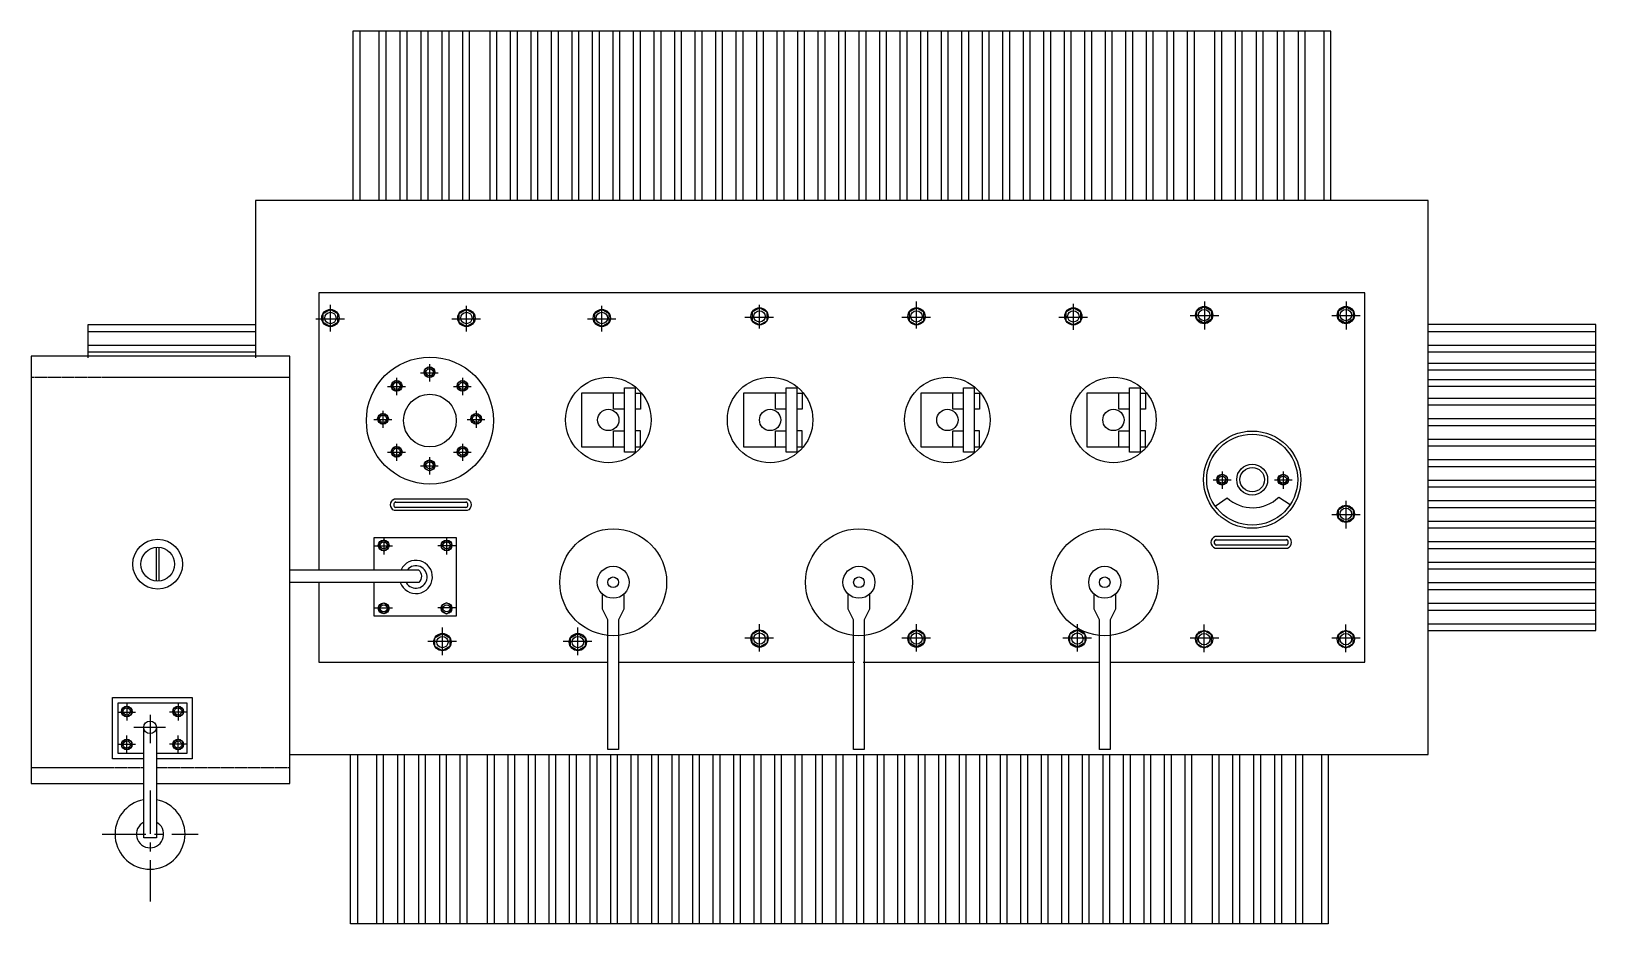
# Model space of a CAD drawing. Header units: millimetres. Extents: x 20927 to 53748, y 38421 to 54891.
# Drawn here: x 38707 to 40995, y 47191 to 48496 of the extents above; entities that cross this region are included whole.
import ezdxf

# ---------------------------------------------------------------- set-up
doc = ezdxf.new("R2010")
doc.units = ezdxf.units.MM
doc.linetypes.add('CENTERX2', pattern=[101.6, 63.5, -12.7, 12.7, -12.7])
doc.linetypes.add('DASHEDX2', pattern=[1.5, 1, -0.5])
doc.layers.add('Btrans.', color=2, linetype='Continuous')
doc.layers.add('HIGHT', color=8, linetype='Continuous')

msp = doc.modelspace()

# ---------------------------------------------------------------- linework, layer by layer
at = {"layer": 'Btrans.'}
for p, q in [((39565.8, 47573.6), (39911.1, 47573.6)), ((40211.1, 47573.6), (40268.9, 47573.6))]:
    msp.add_line(p, q, dxfattribs=at)
for points in [[(40607.3, 48248.6), (40607.3, 48496.1), (39177.3, 48496.1), (39177.3, 48248.6)], [(39084.8, 47438.6), (40749.8, 47438.6), (40749.8, 48248.6), (39034.8, 48248.6), (39034.8, 48018.7)], [(40284.5, 47573.6), (40657.3, 47573.6), (40657.3, 48113.6), (39127.3, 48113.6), (39127.3, 47708.7)], [(38789.8, 48018.7), (38789.8, 48067.3), (39034.8, 48067.3)], [(40749.8, 47619.8), (40994.8, 47619.8), (40994.8, 48067.3), (40749.8, 48067.3)], [(39127.3, 47689.9), (39127.3, 47573.6), (39550.1, 47573.6)], [(39923.6, 47573.6), (40210.7, 47573.6)], [(40603.7, 47438.6), (40603.7, 47191.1), (39173.7, 47191.1), (39173.7, 47438.6)]]:
    msp.add_lwpolyline(points, dxfattribs=at)
at = {"layer": 'HIGHT'}
for p, q in [((39187.3, 48496.1), (39187.3, 48248.6)), ((39215.2, 48496.1), (39215.2, 48248.6)), ((39225.2, 48496.1), (39225.2, 48248.6)), ((39245.9, 48496.1), (39245.9, 48248.6)), ((39255.9, 48496.1), (39255.9, 48248.6)), ((39276.6, 48496.1), (39276.6, 48248.6)), ((39286.6, 48496.1), (39286.6, 48248.6)), ((39307.3, 48496.1), (39307.3, 48248.6)), ((39317.3, 48496.1), (39317.3, 48248.6)), ((39337.3, 48496.1), (39337.3, 48248.6)), ((39347.3, 48496.1), (39347.3, 48248.6)), ((39377.3, 48496.1), (39377.3, 48248.6)), ((39387.3, 48496.1), (39387.3, 48248.6)), ((39407.3, 48496.1), (39407.3, 48248.6)), ((39417.3, 48496.1), (39417.3, 48248.6)), ((39437.3, 48496.1), (39437.3, 48248.6)), ((39447.3, 48496.1), (39447.3, 48248.6)), ((39467.3, 48496.1), (39467.3, 48248.6)), ((39477.3, 48496.1), (39477.3, 48248.6)), ((39497.3, 48496.1), (39497.3, 48248.6)), ((39507.3, 48496.1), (39507.3, 48248.6)), ((39527.3, 48496.1), (39527.3, 48248.6)), ((39537.3, 48496.1), (39537.3, 48248.6)), ((39557.3, 48496.1), (39557.3, 48248.6)), ((39567.3, 48496.1), (39567.3, 48248.6)), ((39587.3, 48496.1), (39587.3, 48248.6)), ((39597.3, 48496.1), (39597.3, 48248.6)), ((39617.3, 48496.1), (39617.3, 48248.6)), ((39627.3, 48496.1), (39627.3, 48248.6)), ((39647.3, 48496.1), (39647.3, 48248.6)), ((39657.3, 48496.1), (39657.3, 48248.6)), ((39677.3, 48496.1), (39677.3, 48248.6)), ((39687.3, 48496.1), (39687.3, 48248.6)), ((39707.3, 48496.1), (39707.3, 48248.6)), ((39717.3, 48496.1), (39717.3, 48248.6)), ((39737.3, 48496.1), (39737.3, 48248.6)), ((39747.3, 48496.1), (39747.3, 48248.6)), ((39767.3, 48496.1), (39767.3, 48248.6)), ((39777.3, 48496.1), (39777.3, 48248.6)), ((39797.3, 48496.1), (39797.3, 48248.6)), ((39807.3, 48496.1), (39807.3, 48248.6)), ((39827.3, 48496.1), (39827.3, 48248.6)), ((39837.3, 48496.1), (39837.3, 48248.6)), ((39857.3, 48496.1), (39857.3, 48248.6)), ((39867.3, 48496.1), (39867.3, 48248.6)), ((39887.3, 48496.1), (39887.3, 48248.6)), ((39897.3, 48496.1), (39897.3, 48248.6)), ((39917.3, 48496.1), (39917.3, 48248.6)), ((39927.3, 48496.1), (39927.3, 48248.6)), ((39947.3, 48496.1), (39947.3, 48248.6)), ((39957.3, 48496.1), (39957.3, 48248.6)), ((39977.3, 48496.1), (39977.3, 48248.6)), ((39987.3, 48496.1), (39987.3, 48248.6)), ((40007.3, 48496.1), (40007.3, 48248.6)), ((40017.3, 48496.1), (40017.3, 48248.6)), ((40037.3, 48496.1), (40037.3, 48248.6)), ((40047.3, 48496.1), (40047.3, 48248.6)), ((40067.3, 48496.1), (40067.3, 48248.6)), ((40077.3, 48496.1), (40077.3, 48248.6)), ((40097.3, 48496.1), (40097.3, 48248.6)), ((40107.3, 48496.1), (40107.3, 48248.6)), ((40127.3, 48496.1), (40127.3, 48248.6)), ((40137.3, 48496.1), (40137.3, 48248.6)), ((40157.3, 48496.1), (40157.3, 48248.6)), ((40167.3, 48496.1), (40167.3, 48248.6)), ((40187.3, 48496.1), (40187.3, 48248.6)), ((40197.3, 48496.1), (40197.3, 48248.6)), ((40217.3, 48496.1), (40217.3, 48248.6)), ((40227.3, 48496.1), (40227.3, 48248.6)), ((40247.3, 48496.1), (40247.3, 48248.6)), ((40257.3, 48496.1), (40257.3, 48248.6)), ((40277.3, 48496.1), (40277.3, 48248.6)), ((40287.3, 48496.1), (40287.3, 48248.6)), ((40307.3, 48496.1), (40307.3, 48248.6)), ((40317.3, 48496.1), (40317.3, 48248.6)), ((40337.3, 48496.1), (40337.3, 48248.6)), ((40347.3, 48496.1), (40347.3, 48248.6)), ((40367.3, 48496.1), (40367.3, 48248.6)), ((40377.3, 48496.1), (40377.3, 48248.6)), ((40397.3, 48496.1), (40397.3, 48248.6)), ((40407.3, 48496.1), (40407.3, 48248.6)), ((40437.3, 48496.1), (40437.3, 48248.6)), ((40447.3, 48496.1), (40447.3, 48248.6)), ((40467.3, 48496.1), (40467.3, 48248.6)), ((40477.3, 48496.1), (40477.3, 48248.6)), ((40498, 48496.1), (40498, 48248.6)), ((40508, 48496.1), (40508, 48248.6)), ((40528.7, 48496.1), (40528.7, 48248.6)), ((40538.7, 48496.1), (40538.7, 48248.6)), ((40559.4, 48496.1), (40559.4, 48248.6)), ((40569.4, 48496.1), (40569.4, 48248.6)), ((40597.3, 48496.1), (40597.3, 48248.6)), ((38789.8, 48057.3), (39034.8, 48057.3)), ((40749.8, 48057.3), (40994.8, 48057.3)), ((38789.8, 48037.3), (39034.8, 48037.3)), ((38789.8, 48027.3), (39034.8, 48027.3)), ((40749.8, 48037.3), (40994.8, 48037.3)), ((40749.8, 48027.3), (40994.8, 48027.3)), ((40749.8, 48011), (40994.8, 48011)), ((40749.8, 48001), (40994.8, 48001)), ((40749.8, 47986.9), (40994.8, 47986.9)), ((40749.8, 47976.9), (40994.8, 47976.9)), ((40749.8, 47959.8), (40994.8, 47959.8)), ((40749.8, 47949.8), (40994.8, 47949.8)), ((40749.8, 47929.8), (40994.8, 47929.8)), ((40749.8, 47919.8), (40994.8, 47919.8)), ((40749.8, 47899.8), (40994.8, 47899.8)), ((40749.8, 47889.8), (40994.8, 47889.8)), ((40749.8, 47869.8), (40994.8, 47869.8)), ((40749.8, 47859.8), (40994.8, 47859.8)), ((40749.8, 47839.8), (40994.8, 47839.8)), ((40749.8, 47829.8), (40994.8, 47829.8)), ((39238.2, 47807.6), (39344.2, 47807.6)), ((39344.2, 47799.8), (39238.2, 47799.8)), ((40749.8, 47809.8), (40994.8, 47809.8)), ((40749.8, 47799.8), (40994.8, 47799.8)), ((40749.8, 47779.8), (40994.8, 47779.8)), ((40438, 47752.6), (40543.9, 47752.6)), ((40749.8, 47769.8), (40994.8, 47769.8)), ((40749.8, 47749.8), (40994.8, 47749.8)), ((38889.3, 47741.4), (38889.3, 47692.3)), ((38893.2, 47741.5), (38893.2, 47692.2)), ((40543.9, 47744.8), (40438, 47744.8)), ((40749.8, 47739.8), (40994.8, 47739.8)), ((39084.8, 47708.7), (39273.4, 47708.7)), ((40749.8, 47719.8), (40994.8, 47719.8)), ((40749.8, 47709.8), (40994.8, 47709.8)), ((40749.8, 47689.8), (40994.8, 47689.8)), ((40749.8, 47679.8), (40994.8, 47679.8)), ((40749.8, 47659.8), (40994.8, 47659.8)), ((40749.8, 47649.8), (40994.8, 47649.8)), ((40749.8, 47629.8), (40994.8, 47629.8)), ((39183.7, 47438.6), (39183.7, 47191.1)), ((39211.6, 47438.6), (39211.6, 47191.1)), ((39221.6, 47438.6), (39221.6, 47191.1)), ((39242.3, 47438.6), (39242.3, 47191.1)), ((39252.3, 47438.6), (39252.3, 47191.1)), ((39273, 47438.6), (39273, 47191.1)), ((39283, 47438.6), (39283, 47191.1)), ((39303.7, 47438.6), (39303.7, 47191.1)), ((39313.7, 47438.6), (39313.7, 47191.1)), ((39333.7, 47438.6), (39333.7, 47191.1)), ((39343.7, 47438.6), (39343.7, 47191.1)), ((39373.7, 47438.6), (39373.7, 47191.1)), ((39383.7, 47438.6), (39383.7, 47191.1)), ((39403.7, 47438.6), (39403.7, 47191.1)), ((39413.7, 47438.6), (39413.7, 47191.1)), ((39433.7, 47438.6), (39433.7, 47191.1)), ((39443.7, 47438.6), (39443.7, 47191.1)), ((39463.7, 47438.6), (39463.7, 47191.1)), ((39473.7, 47438.6), (39473.7, 47191.1)), ((39493.7, 47438.6), (39493.7, 47191.1)), ((39503.7, 47438.6), (39503.7, 47191.1)), ((39523.7, 47438.6), (39523.7, 47191.1)), ((39533.7, 47438.6), (39533.7, 47191.1)), ((39553.7, 47438.6), (39553.7, 47191.1)), ((39563.7, 47438.6), (39563.7, 47191.1)), ((39583.7, 47438.6), (39583.7, 47191.1)), ((39593.7, 47438.6), (39593.7, 47191.1)), ((39613.7, 47438.6), (39613.7, 47191.1)), ((39623.7, 47438.6), (39623.7, 47191.1)), ((39643.7, 47438.6), (39643.7, 47191.1)), ((39653.7, 47438.6), (39653.7, 47191.1)), ((39673.7, 47438.6), (39673.7, 47191.1)), ((39683.7, 47438.6), (39683.7, 47191.1)), ((39703.7, 47438.6), (39703.7, 47191.1)), ((39713.7, 47438.6), (39713.7, 47191.1)), ((39733.7, 47438.6), (39733.7, 47191.1)), ((39743.7, 47438.6), (39743.7, 47191.1)), ((39763.7, 47438.6), (39763.7, 47191.1)), ((39773.7, 47438.6), (39773.7, 47191.1)), ((39793.7, 47438.6), (39793.7, 47191.1)), ((39803.7, 47438.6), (39803.7, 47191.1)), ((39823.7, 47438.6), (39823.7, 47191.1)), ((39833.7, 47438.6), (39833.7, 47191.1)), ((39853.7, 47438.6), (39853.7, 47191.1)), ((39863.7, 47438.6), (39863.7, 47191.1)), ((39883.7, 47438.6), (39883.7, 47191.1)), ((39893.7, 47438.6), (39893.7, 47191.1)), ((39913.7, 47438.6), (39913.7, 47191.1)), ((39923.7, 47438.6), (39923.7, 47191.1)), ((39943.7, 47438.6), (39943.7, 47191.1)), ((39953.7, 47438.6), (39953.7, 47191.1)), ((39973.7, 47438.6), (39973.7, 47191.1)), ((39983.7, 47438.6), (39983.7, 47191.1)), ((40003.7, 47438.6), (40003.7, 47191.1)), ((40013.7, 47438.6), (40013.7, 47191.1)), ((40033.7, 47438.6), (40033.7, 47191.1)), ((40043.7, 47438.6), (40043.7, 47191.1)), ((40063.7, 47438.6), (40063.7, 47191.1)), ((40073.7, 47438.6), (40073.7, 47191.1)), ((40093.7, 47438.6), (40093.7, 47191.1)), ((40103.7, 47438.6), (40103.7, 47191.1)), ((40123.7, 47438.6), (40123.7, 47191.1)), ((40133.7, 47438.6), (40133.7, 47191.1)), ((40153.7, 47438.6), (40153.7, 47191.1)), ((40163.7, 47438.6), (40163.7, 47191.1)), ((40183.7, 47438.6), (40183.7, 47191.1)), ((40193.7, 47438.6), (40193.7, 47191.1)), ((40213.7, 47438.6), (40213.7, 47191.1)), ((40223.7, 47438.6), (40223.7, 47191.1)), ((40243.7, 47438.6), (40243.7, 47191.1)), ((40253.7, 47438.6), (40253.7, 47191.1)), ((40273.7, 47438.6), (40273.7, 47191.1)), ((40283.7, 47438.6), (40283.7, 47191.1)), ((40303.7, 47438.6), (40303.7, 47191.1)), ((40313.7, 47438.6), (40313.7, 47191.1)), ((40333.7, 47438.6), (40333.7, 47191.1)), ((40343.7, 47438.6), (40343.7, 47191.1)), ((40363.7, 47438.6), (40363.7, 47191.1)), ((40373.7, 47438.6), (40373.7, 47191.1)), ((40393.7, 47438.6), (40393.7, 47191.1)), ((40403.7, 47438.6), (40403.7, 47191.1)), ((40433.7, 47438.6), (40433.7, 47191.1)), ((40443.7, 47438.6), (40443.7, 47191.1)), ((40463.7, 47438.6), (40463.7, 47191.1)), ((40473.7, 47438.6), (40473.7, 47191.1)), ((40494.4, 47438.6), (40494.4, 47191.1)), ((40504.4, 47438.6), (40504.4, 47191.1)), ((40525.1, 47438.6), (40525.1, 47191.1)), ((40535.1, 47438.6), (40535.1, 47191.1)), ((40555.8, 47438.6), (40555.8, 47191.1)), ((40565.8, 47438.6), (40565.8, 47191.1)), ((40593.7, 47438.6), (40593.7, 47191.1))]:
    msp.add_line(p, q, dxfattribs=at)
at = {"layer": 'HIGHT', "linetype": 'CENTERX2'}
for p, q in [((39144, 48096), (39144, 48057.2)), ((39342.9, 48094.8), (39342.9, 48057.2)), ((39541, 48094.8), (39541, 48057.2)), ((39771.5, 48096), (39771.5, 48061.4)), ((40001, 48101), (40001, 48061.4)), ((40230.5, 48097.7), (40230.5, 48059.3)), ((40422.5, 48101.1), (40422.5, 48060.1)), ((40629.7, 48101.1), (40629.7, 48060.1)), ((39123.1, 48075.6), (39164.8, 48075.6)), ((39322, 48075.6), (39363.7, 48075.6)), ((39520.1, 48075.6), (39561.8, 48075.6)), ((39750.6, 48077.9), (39792.3, 48077.9)), ((39980.1, 48077.9), (40021.8, 48077.9)), ((40209.6, 48077.9), (40251.3, 48077.9)), ((40443.4, 48079.9), (40401.7, 48079.9)), ((40650.5, 48079.9), (40608.8, 48079.9)), ((39289.3, 48009.3), (39289.3, 47984.1)), ((39241.2, 47989.3), (39241.2, 47964.2)), ((39276, 47996.7), (39302.1, 47996.7)), ((39337.5, 47989.3), (39337.5, 47964.2)), ((39227.9, 47976.8), (39254, 47976.8)), ((39324.2, 47976.8), (39350.3, 47976.8)), ((39221.2, 47941.2), (39221.2, 47916)), ((39357.4, 47941.2), (39357.4, 47916)), ((39208, 47928.6), (39234, 47928.6)), ((39344.1, 47928.6), (39370.2, 47928.6)), ((39241.2, 47893), (39241.2, 47867.9)), ((39337.5, 47893), (39337.5, 47867.9)), ((39227.9, 47880.5), (39254, 47880.5)), ((39289.3, 47873.1), (39289.3, 47847.9)), ((39324.2, 47880.5), (39350.3, 47880.5)), ((39276, 47860.5), (39302.1, 47860.5)), ((40448.3, 47852.2), (40448.3, 47827.1)), ((40537.6, 47852.2), (40537.6, 47827.1)), ((40461.5, 47839.6), (40435.5, 47839.6)), ((40550.8, 47839.6), (40524.8, 47839.6)), ((40629.3, 47809.3), (40629.3, 47769.1)), ((40650.5, 47789.2), (40608.8, 47789.2)), ((39222.2, 47756.1), (39222.2, 47730.9)), ((39314.2, 47756.1), (39314.2, 47730.9)), ((39208.9, 47743.5), (39235, 47743.5)), ((39327.5, 47743.5), (39301.4, 47743.5)), ((39208.9, 47653.1), (39235, 47653.1)), ((39327.5, 47653.1), (39301.4, 47653.1)), ((39308.1, 47584), (39308.1, 47624.2)), ((39506.2, 47584), (39506.2, 47624.2)), ((39771.9, 47589.1), (39771.9, 47629.3)), ((40001.4, 47589.1), (40001.4, 47629.3)), ((40236.7, 47589.1), (40236.7, 47629.3)), ((40422.1, 47588.3), (40422.1, 47628.5)), ((40629.3, 47588.3), (40629.3, 47628.5)), ((39286.9, 47604.1), (39328.6, 47604.1)), ((39484.9, 47604.1), (39526.6, 47604.1)), ((39750.6, 47609.2), (39792.3, 47609.2)), ((39980.1, 47609.2), (40021.8, 47609.2)), ((40215.5, 47609.2), (40257.2, 47609.2)), ((40443.4, 47608.4), (40401.7, 47608.4)), ((40650.5, 47608.4), (40608.8, 47608.4)), ((38833.2, 47500.6), (38859.3, 47500.6)), ((38846.5, 47513.2), (38846.5, 47488)), ((38934.9, 47500.6), (38908.8, 47500.6)), ((38921.6, 47513.2), (38921.6, 47488)), ((38856.9, 47478.3), (38903.1, 47478.3)), ((38880.6, 47496.6), (38880.6, 47455.1)), ((38833.2, 47453.8), (38859.3, 47453.8)), ((38846.5, 47441.3), (38846.5, 47466.4)), ((38934.9, 47453.8), (38908.8, 47453.8)), ((38921.6, 47441.3), (38921.6, 47466.4)), ((38880.5, 47385.8), (38880.5, 47223.5)), ((38810.7, 47322), (38950.7, 47322))]:
    msp.add_line(p, q, dxfattribs=at)
at = {"layer": 'HIGHT', "linetype": 'DASHEDX2'}
for p, q in [((39084.8, 47990), (38706.8, 47990)), ((38706.8, 47419.7), (38871.2, 47419.7)), ((38889.8, 47419.7), (39084.8, 47419.7))]:
    msp.add_line(p, q, dxfattribs=at)
at = {"layer": 'HIGHT'}
for points in [[(40422.1, 48068.6), (40411.2, 48074.9), (40411.2, 48087.4), (40422.1, 48093.7), (40433, 48087.4), (40433, 48074.9)], [(40629.3, 48068.6), (40618.4, 48074.9), (40618.4, 48087.4), (40629.3, 48093.7), (40640.2, 48087.4), (40640.2, 48074.9)], [(39144.3, 48064.3), (39155.2, 48070.6), (39155.2, 48083.1), (39144.3, 48089.4), (39133.4, 48083.1), (39133.4, 48070.6)], [(39343.2, 48064.3), (39354.1, 48070.6), (39354.1, 48083.1), (39343.2, 48089.4), (39332.3, 48083.1), (39332.3, 48070.6)], [(39541.3, 48064.3), (39552.2, 48070.6), (39552.2, 48083.1), (39541.3, 48089.4), (39530.4, 48083.1), (39530.4, 48070.6)], [(39771.9, 48066.6), (39782.8, 48072.9), (39782.8, 48085.4), (39771.9, 48091.7), (39761, 48085.4), (39761, 48072.9)], [(40001.4, 48066.6), (40012.2, 48072.9), (40012.2, 48085.4), (40001.4, 48091.7), (39990.5, 48085.4), (39990.5, 48072.9)], [(40230.8, 48066.6), (40241.7, 48072.9), (40241.7, 48085.4), (40230.8, 48091.7), (40220, 48085.4), (40220, 48072.9)], [(39289.3, 47989.6), (39296.1, 47993.5), (39296.1, 48001.4), (39289.3, 48005.3), (39282.5, 48001.4), (39282.5, 47993.5)], [(39241.2, 47969.6), (39248, 47973.6), (39248, 47981.4), (39241.2, 47985.4), (39234.4, 47981.4), (39234.4, 47973.6)], [(39337.5, 47969.6), (39344.3, 47973.6), (39344.3, 47981.4), (39337.5, 47985.4), (39330.7, 47981.4), (39330.7, 47973.6)], [(39589.8, 47974.5), (39589.8, 47880.8), (39574.2, 47880.8), (39574.2, 47974.5)], [(39826.5, 47974.5), (39826.5, 47880.8), (39810.8, 47880.8), (39810.8, 47974.5)], [(40085.7, 47974.5), (40085.7, 47880.8), (40070.1, 47880.8), (40070.1, 47974.5)], [(40328.5, 47974.5), (40328.5, 47880.8), (40312.9, 47880.8), (40312.9, 47974.5)], [(39221.2, 47921.5), (39228, 47925.4), (39228, 47933.3), (39221.2, 47937.2), (39214.4, 47933.3), (39214.4, 47925.4)], [(39357.4, 47921.5), (39364.2, 47925.4), (39364.2, 47933.3), (39357.4, 47937.2), (39350.6, 47933.3), (39350.6, 47925.4)], [(39241.2, 47873.4), (39248, 47877.3), (39248, 47885.1), (39241.2, 47889.1), (39234.4, 47885.1), (39234.4, 47877.3)], [(39337.5, 47873.4), (39344.3, 47877.3), (39344.3, 47885.1), (39337.5, 47889.1), (39330.7, 47885.1), (39330.7, 47877.3)], [(39289.3, 47853.4), (39296.1, 47857.3), (39296.1, 47865.2), (39289.3, 47869.1), (39282.5, 47865.2), (39282.5, 47857.3)], [(40448.3, 47832.5), (40441.5, 47836.5), (40441.5, 47844.3), (40448.3, 47848.3), (40455.1, 47844.3), (40455.1, 47836.5)], [(40537.6, 47832.5), (40530.7, 47836.5), (40530.7, 47844.3), (40537.6, 47848.3), (40544.4, 47844.3), (40544.4, 47836.5)], [(40629.3, 47777.8), (40618.4, 47784.1), (40618.4, 47796.7), (40629.3, 47803), (40640.2, 47796.7), (40640.2, 47784.1)], [(39222.2, 47736.4), (39229, 47740.3), (39229, 47748.2), (39222.2, 47752.1), (39215.4, 47748.2), (39215.4, 47740.3)], [(39314.2, 47736.4), (39307.4, 47740.3), (39307.4, 47748.2), (39314.2, 47752.1), (39321, 47748.2), (39321, 47740.3)], [(39222.2, 47660.2), (39229, 47656.2), (39229, 47648.4), (39222.2, 47644.4), (39215.4, 47648.4), (39215.4, 47656.2)], [(39314.2, 47660.2), (39307.4, 47656.2), (39307.4, 47648.4), (39314.2, 47644.4), (39321, 47648.4), (39321, 47656.2)], [(39308.1, 47615.5), (39319, 47609.2), (39319, 47596.6), (39308.1, 47590.3), (39297.2, 47596.6), (39297.2, 47609.2)], [(39506.2, 47615.5), (39517.1, 47609.2), (39517.1, 47596.6), (39506.2, 47590.3), (39495.3, 47596.6), (39495.3, 47609.2)], [(39771.9, 47620.6), (39782.8, 47614.3), (39782.8, 47601.7), (39771.9, 47595.4), (39761, 47601.7), (39761, 47614.3)], [(40001.4, 47620.6), (40012.2, 47614.3), (40012.2, 47601.7), (40001.4, 47595.4), (39990.5, 47601.7), (39990.5, 47614.3)], [(40236.7, 47620.6), (40247.6, 47614.3), (40247.6, 47601.7), (40236.7, 47595.4), (40225.8, 47601.7), (40225.8, 47614.3)], [(40422.1, 47619.8), (40411.2, 47613.5), (40411.2, 47600.9), (40422.1, 47594.6), (40433, 47600.9), (40433, 47613.5)], [(40629.3, 47619.8), (40618.4, 47613.5), (40618.4, 47600.9), (40629.3, 47594.6), (40640.2, 47600.9), (40640.2, 47613.5)], [(38846.5, 47493.5), (38853.3, 47497.4), (38853.3, 47505.3), (38846.5, 47509.2), (38839.7, 47505.3), (38839.7, 47497.4)], [(38921.6, 47493.5), (38914.8, 47497.4), (38914.8, 47505.3), (38921.6, 47509.2), (38928.4, 47505.3), (38928.4, 47497.4)], [(38846.5, 47460.9), (38853.3, 47457), (38853.3, 47449.1), (38846.5, 47445.2), (38839.7, 47449.1), (38839.7, 47457)], [(38921.6, 47460.9), (38914.8, 47457), (38914.8, 47449.1), (38921.6, 47445.2), (38928.4, 47449.1), (38928.4, 47457)]]:
    msp.add_lwpolyline(points, close=True, dxfattribs=at)
for points in [[(38889.8, 47396.2), (39084.8, 47396.2), (39084.8, 48021.2), (38706.8, 48021.2), (38706.8, 47396.2), (38871.2, 47396.2)], [(39574.2, 47966.7), (39511.7, 47966.7), (39511.7, 47888.6), (39574.2, 47888.6)], [(39574.2, 47943.3), (39558.5, 47943.3), (39558.5, 47966.7)], [(39589.8, 47966.7), (39597.6, 47966.7), (39597.6, 47943.3), (39589.8, 47943.3)], [(39810.8, 47966.7), (39748.3, 47966.7), (39748.3, 47888.6), (39810.8, 47888.6)], [(39810.8, 47943.3), (39795.2, 47943.3), (39795.2, 47966.7)], [(39826.5, 47966.7), (39834.3, 47966.7), (39834.3, 47943.3), (39826.5, 47943.3)], [(40070.1, 47966.7), (40007.6, 47966.7), (40007.6, 47888.6), (40070.1, 47888.6)], [(40070.1, 47943.3), (40054.5, 47943.3), (40054.5, 47966.7)], [(40085.7, 47966.7), (40093.5, 47966.7), (40093.5, 47943.3), (40085.7, 47943.3)], [(40312.9, 47966.7), (40250.4, 47966.7), (40250.4, 47888.6), (40312.9, 47888.6)], [(40312.9, 47943.3), (40297.3, 47943.3), (40297.3, 47966.7)], [(40328.5, 47966.7), (40336.3, 47966.7), (40336.3, 47943.3), (40328.5, 47943.3)], [(39558.5, 47888.6), (39558.5, 47912), (39574.2, 47912)], [(39589.8, 47888.6), (39597.6, 47888.6), (39597.6, 47912), (39589.8, 47912)], [(39795.2, 47888.6), (39795.2, 47912), (39810.8, 47912)], [(39826.5, 47888.6), (39834.3, 47888.6), (39834.3, 47912), (39826.5, 47912)], [(40054.5, 47888.6), (40054.5, 47912), (40070.1, 47912)], [(40085.7, 47888.6), (40093.5, 47888.6), (40093.5, 47912), (40085.7, 47912)], [(40297.3, 47888.6), (40297.3, 47912), (40312.9, 47912)], [(40328.5, 47888.6), (40336.3, 47888.6), (40336.3, 47912), (40328.5, 47912)], [(39208.1, 47708.7), (39208.1, 47755.8), (39328.3, 47755.8), (39328.3, 47640.8), (39208.1, 47640.8), (39208.1, 47689.9)], [(39573.6, 47672.8), (39573.6, 47651.2), (39565.8, 47635.6), (39565.8, 47445.9), (39550.1, 47445.9), (39550.1, 47635.6), (39542.3, 47651.2), (39542.3, 47672.8)], [(39932.9, 47672.8), (39932.9, 47651.2), (39925.1, 47635.6), (39925.1, 47445.9), (39909.5, 47445.9), (39909.5, 47635.6), (39901.7, 47651.2), (39901.7, 47672.8)], [(40292.3, 47672.8), (40292.3, 47651.2), (40284.5, 47635.6), (40284.5, 47445.9), (40268.9, 47445.9), (40268.9, 47635.6), (40261.1, 47651.2), (40261.1, 47672.8)], [(38871.2, 47432.4), (38825.8, 47432.4), (38825.8, 47522.1), (38942.3, 47522.1), (38942.3, 47432.4), (38889.8, 47432.4)], [(38871.2, 47440.2), (38833.7, 47440.2), (38833.7, 47514.3), (38934.5, 47514.3), (38934.5, 47440.2), (38889.8, 47440.2)], [(38889.8, 47478.3), (38889.8, 47316.6), (38871.2, 47316.6), (38871.2, 47478.3)]]:
    msp.add_lwpolyline(points, dxfattribs=at)
for points in [[(39344.2, 47795.1), (39238.2, 47795.1, -0.686948), (39238.2, 47812.3), (39344.2, 47812.3, -0.686948)], [(40438, 47757.3, 0.686948), (40438, 47740.1), (40543.9, 47740.1, 0.686948), (40543.9, 47757.3)]]:
    msp.add_lwpolyline(points, format="xyb", close=True, dxfattribs=at)
for points in [[(40438.4, 47801.6), (40455.6, 47814, 0.399758), (40531.2, 47814.9), (40548, 47804)], [(39273.1, 47708.7, -0.438888), (39273.4, 47689.9), (39084.8, 47689.9)]]:
    msp.add_lwpolyline(points, format="xyb", dxfattribs=at)
for centre, radius in [((40422.1, 48081.1), 12.6), ((40629.3, 48081.1), 12.6), ((39144.3, 48076.8), 12.6), ((39144.3, 48076.8), 8.3), ((39343.2, 48076.8), 12.6), ((39343.2, 48076.8), 8.3), ((39541.3, 48076.8), 12.6), ((39541.3, 48076.8), 8.3), ((39771.9, 48079.2), 12.6), ((39771.9, 48079.2), 8.3), ((40001.4, 48079.2), 12.6), ((40001.4, 48079.2), 8.3), ((40230.8, 48079.2), 12.6), ((40230.8, 48079.2), 8.3), ((40422.1, 48081.1), 8.3), ((40629.3, 48081.1), 8.3), ((39289.8, 47926.8), 92.9), ((39289.3, 47997.5), 7.86), ((39289.3, 47997.5), 5.19), ((39241.2, 47977.5), 7.86), ((39241.2, 47977.5), 5.19), ((39337.5, 47977.5), 7.86), ((39337.5, 47977.5), 5.19), ((39550.7, 47927.7), 62.5), ((39787.4, 47927.7), 62.5), ((40046.6, 47927.7), 62.5), ((40289.5, 47927.7), 62.5), ((39289.8, 47926.8), 38.5), ((39221.2, 47929.4), 7.86), ((39221.2, 47929.4), 5.19), ((39357.4, 47929.4), 7.86), ((39357.4, 47929.4), 5.19), ((39550.7, 47927.7), 15.6), ((39787.4, 47927.7), 15.6), ((40046.6, 47927.7), 15.6), ((40289.5, 47927.7), 15.6), ((40492.4, 47840.4), 71.1), ((39241.2, 47881.2), 7.86), ((39241.2, 47881.2), 5.19), ((39337.5, 47881.2), 7.86), ((39337.5, 47881.2), 5.19), ((40492.4, 47840.4), 66.5), ((39289.3, 47861.3), 7.86), ((39289.3, 47861.3), 5.19), ((40448.3, 47840.4), 7.86), ((40448.3, 47840.4), 5.19), ((40492.4, 47840.4), 22.6), ((40492.4, 47840.4), 17.9), ((40537.6, 47840.4), 7.86), ((40537.6, 47840.4), 5.19), ((40629.3, 47790.4), 12.6), ((40629.3, 47790.4), 8.3), ((38891.7, 47716.9), 36.4), ((39222.2, 47744.3), 7.86), ((39222.2, 47744.3), 5.19), ((39314.2, 47744.3), 7.86), ((39314.2, 47744.3), 5.19), ((39557.9, 47690.3), 78.1), ((39917.3, 47690.3), 78.1), ((40276.7, 47690.3), 78.1), ((38891.7, 47716.9), 24.7), ((39557.9, 47690.3), 23.4), ((39917.3, 47690.3), 23.4), ((40276.7, 47690.3), 23.4), ((39557.9, 47690.3), 7.81), ((39917.3, 47690.3), 7.81), ((40276.7, 47690.3), 7.81), ((39222.2, 47652.3), 7.86), ((39222.2, 47652.3), 5.19), ((39314.2, 47652.3), 7.86), ((39314.2, 47652.3), 5.19), ((39308.1, 47602.9), 12.6), ((39506.2, 47602.9), 12.6), ((39771.9, 47608), 12.6), ((39771.9, 47608), 8.3), ((40001.4, 47608), 12.6), ((40001.4, 47608), 8.3), ((40236.7, 47608), 12.6), ((40236.7, 47608), 8.3), ((40422.1, 47607.2), 12.6), ((40422.1, 47607.2), 8.3), ((40629.3, 47607.2), 12.6), ((40629.3, 47607.2), 8.3), ((39308.1, 47602.9), 8.3), ((39506.2, 47602.9), 8.3), ((38846.5, 47501.4), 7.86), ((38846.5, 47501.4), 5.19), ((38921.6, 47501.4), 7.86), ((38921.6, 47501.4), 5.19), ((38880.6, 47478.3), 9.18), ((38846.5, 47453.1), 7.86), ((38846.5, 47453.1), 5.19), ((38921.6, 47453.1), 7.86), ((38921.6, 47453.1), 5.19)]:
    msp.add_circle(centre, radius, dxfattribs=at)
for centre, radius, start, end in [((39241.5, 47803.7), 4.53, 111.0259, 248.9741), ((39340.9, 47803.7), 4.53, 291.0259, 68.9741), ((40441.3, 47748.7), 4.53, 111.0259, 248.9741), ((40540.6, 47748.7), 4.53, 291.0259, 68.9741), ((39269.3, 47698.1), 24.2, 199.8516, 153.9998), ((39269.3, 47698.1), 16.4, 210.1125, 139.6355), ((38880.5, 47322), 51.2, 100.4908, 79.5277), ((38880.5, 47322), 19.9, 117.8642, 62.1886)]:
    msp.add_arc(centre, radius, start, end, dxfattribs=at)

doc.saveas('drawing.dxf')
